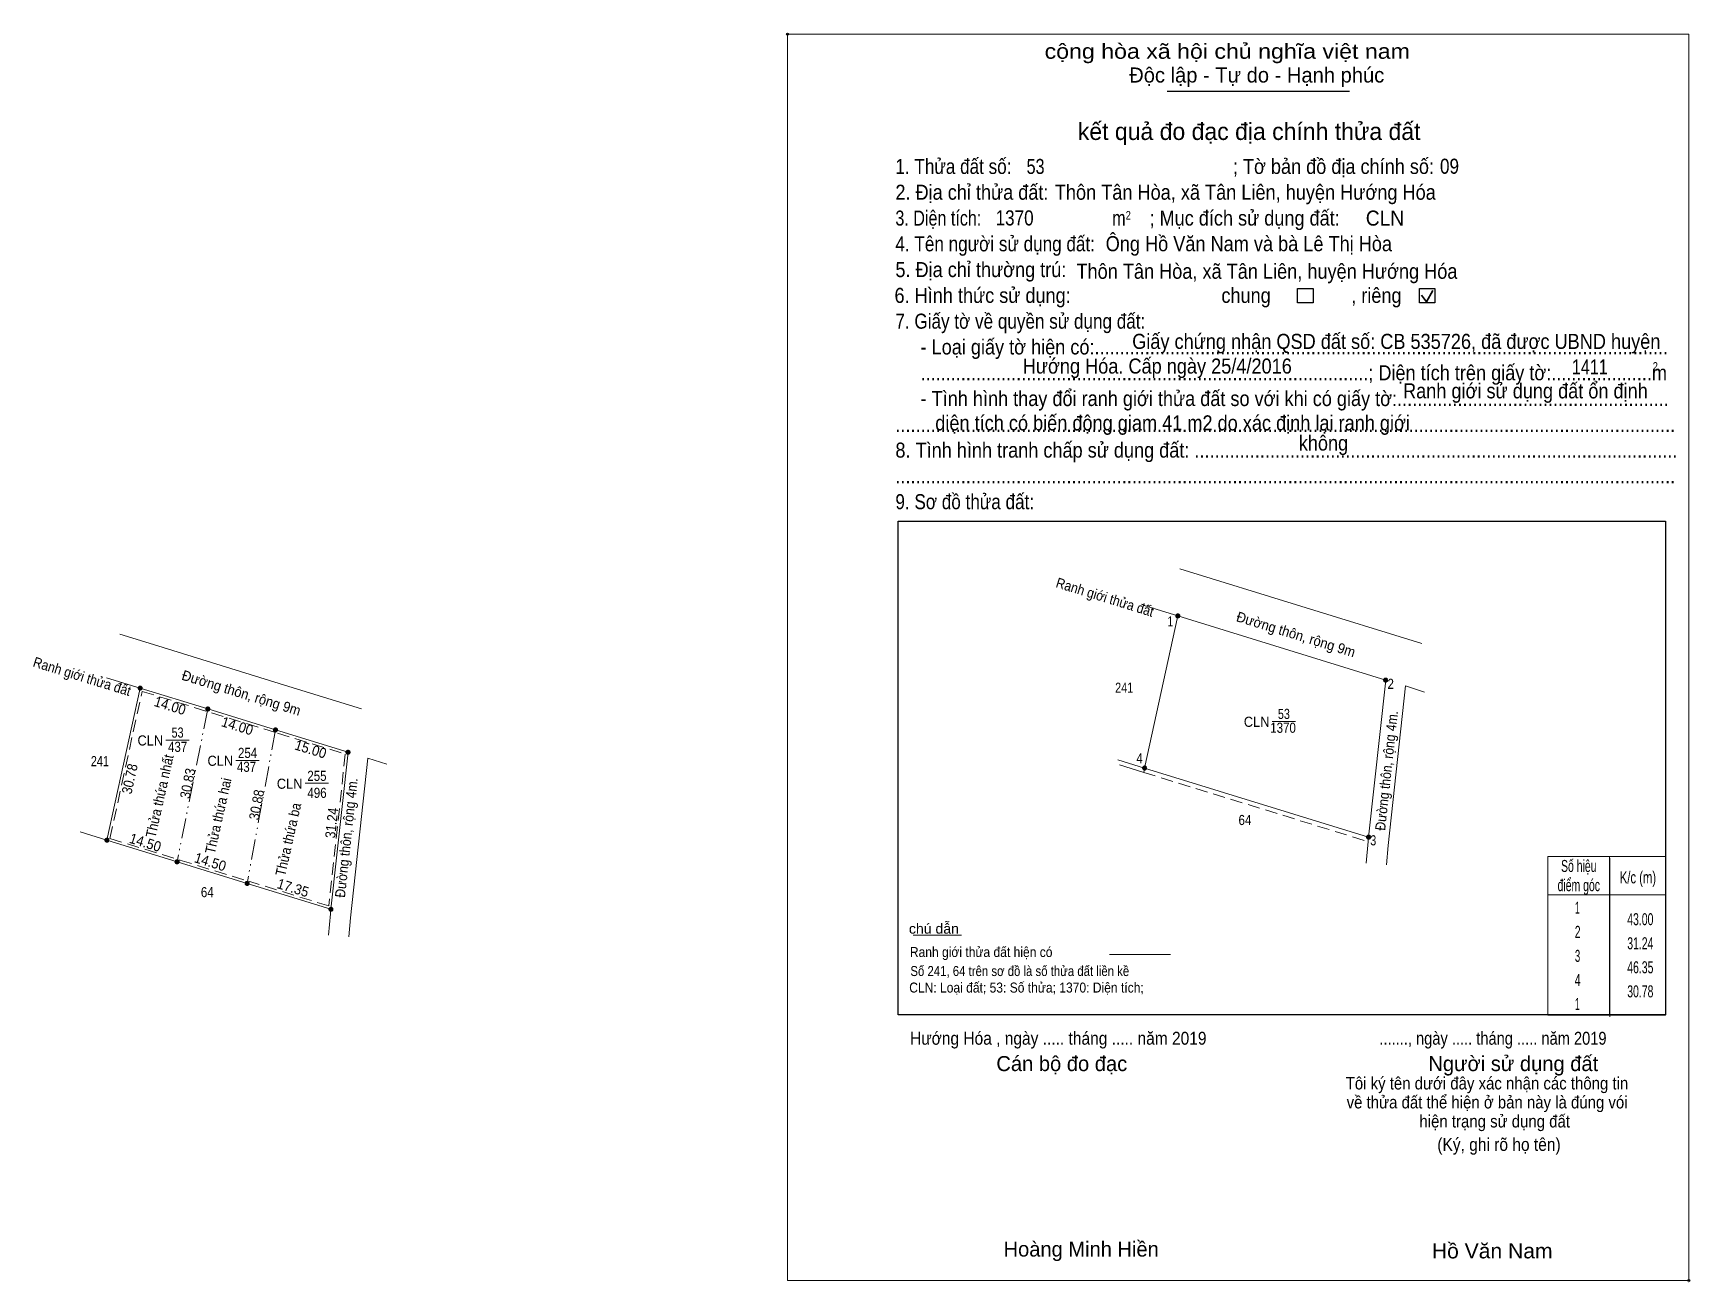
# Model space of a CAD drawing. Header units: metres. Extents: x 547391 to 548700, y 1837778 to 1838042.
# Drawn here: x 547390.7 to 547718.3, y 1837795.3 to 1838042.5 of the extents above; entities that cross this region are included whole.
import ezdxf
from ezdxf.enums import TextEntityAlignment as Align

# ---------------------------------------------------------------- set-up
doc = ezdxf.new("R2010")
doc.units = ezdxf.units.M
doc.header["$LTSCALE"] = 0.8
doc.header["$PDMODE"] = 32
doc.header["$PDSIZE"] = 0.4
doc.linetypes.add('DASH_DOUBLE_DOT', pattern=[9.2, 5, -1.2, 0.3, -1.2, 0.3, -1.2])
doc.linetypes.add('MEDIUM_DASHED', pattern=[4.5, 3, -1.5])
for name, color, linetype, lineweight in [('1', 7, 'Continuous', 13), ('17', 7, 'Continuous', 13), ('2', 7, 'Continuous', 25), ('23', 7, 'Continuous', 13), ('42', 7, 'Continuous', 13), ('6', 7, 'Continuous', 13), ('63', 7, 'Continuous', 13)]:
    doc.layers.add(name, color=color, linetype=linetype, lineweight=lineweight)

msp = doc.modelspace()

# ---------------------------------------------------------------- texts
at = {"layer": '1'}
for s, width, p in [('241', 0.8, (547606.475, 1837912.01)), ('53', 0.8, (547638.055, 1837906.83)), ('CLN', 0.95, (547632.675, 1837905.27)), ('1370', 0.85, (547637.89, 1837904.09)), ('CLN', 0.95, (547413.915, 1837901.58)), ('437', 0.85, (547419.31, 1837900.32)), ('53', 0.8, (547419.295, 1837903.14)), ('241', 0.8, (547403.935, 1837897.49)), ('CLN', 0.95, (547427.755, 1837897.56)), ('254', 0.85, (547433.145, 1837899.12)), ('437', 0.85, (547432.93, 1837896.37)), ('255', 0.85, (547446.855, 1837894.58)), ('CLN', 0.95, (547441.465, 1837893.02)), ('496', 0.85, (547446.87, 1837891.22)), ('64', 0.85, (547630.35, 1837885.85)), ('64', 0.85, (547425.17, 1837871.58))]:
    msp.add_text(s, height=2, dxfattribs=dict(at, width=width)).set_placement(p, align=Align.CENTER)
at = {"layer": '1', "width": 0.9}
for s, p in [('Thửa thứa nhất', (547416.7451, 1837891.3667)), ('Thửa thứa hai', (547428.3163, 1837887.4617)), ('Thửa thứa ba', (547442.1692, 1837882.7967))]:
    msp.add_text(s, height=2, rotation=77.392, dxfattribs=at).set_placement(p, align=Align.CENTER)
at = {"layer": '2'}
for s, height, width, p in [('cộng hòa xã hội chủ nghĩa việt nam', 2.975, 1.15, (547590.74, 1838037.39)), ('1. Thửa đất số:', 2.975, 0.85, (547561.24, 1838014.61)), ('53', 2.98, 0.8, (547587.18, 1838014.61)), ('; Tờ bản đồ địa chính số:', 2.975, 0.9, (547627.97, 1838014.61)), ('09', 2.98, 0.85, (547668.92, 1838014.65)), ('2. Địa chỉ thửa đất:', 2.975, 0.9, (547561.24, 1838009.51)), ('Thôn Tân Hòa, xã Tân Liên, huyện Hướng Hóa', 2.98, 0.9, (547592.76, 1838009.51)), ('3. Diện tích:', 2.975, 0.8, (547561.24, 1838004.4)), ('1370', 2.98, 0.85, (547581.04, 1838004.43)), ('2', 1.7, 0.8, (547606.78, 1838005.59)), ('; Mục đích sử dụng đất:', 2.975, 0.9, (547611.48, 1838004.4)), (' CLN', 2.978, 0.95, (547653.2, 1838004.39)), ('m', 2.975, 0.8, (547604.11, 1838004.4)), ('4. Tên người sử dụng đất:', 2.975, 0.85, (547561.24, 1837999.31)), ('Ông Hồ Văn Nam và bà Lê Thị Hòa', 2.98, 0.9, (547602.82, 1837999.33)), ('5. Địa chỉ thường trú:', 2.975, 0.9, (547561.24, 1837994.21)), ('Thôn Tân Hòa, xã Tân Liên, huyện Hướng Hóa', 2.98, 0.9, (547597.04, 1837993.88)), ('6. Hình thức sử dụng:', 2.975, 0.9, (547561.06, 1837989.11)), ('chung                , riêng', 2.975, 0.9, (547625.7, 1837989.11)), ('7. Giấy tờ về quyền sử dụng đất:', 2.975, 0.85, (547561.24, 1837984.01)), ('     - Loại giấy tờ hiện có:..................................................................................................................', 2.975, 0.9, (547561.24, 1837978.91)), ('Giấy chứng nhận QSD đất số: CB 535726, đã được UBND huyện', 2.98, 0.9, (547608.06, 1837980.01)), ('Hướng Hóa. Cấp ngày 25/4/2016', 2.98, 0.9, (547586.42, 1837975.13)), ('1411', 2.98, 0.8, (547695, 1837974.96)), ('     .........................................................................................; Diện tích trên giấy tờ:....................m', 2.975, 0.9, (547561.24, 1837973.81)), ('2', 1.7, 0.8, (547711, 1837975.69)), ('     - Tình hình thay đổi ranh giới thửa đất so với khi có giấy tờ:......................................................', 2.975, 0.9, (547561.24, 1837968.71)), ('Ranh giới sử dụng đất ổn định', 2.978, 0.9, (547661.62, 1837970.23)), ('diện tích có biến động giam 41 m2 do xác định lại ranh giới', 2.98, 0.9, (547569.12, 1837963.89)), ('8. Tình hình tranh chấp sử dụng đất: ................................................................................................', 2.975, 0.9, (547561.24, 1837958.51)), ('...........................................................................................................................................................', 2.975, 0.9, (547561.24, 1837963.61)), ('không', 2.975, 0.9, (547641, 1837959.91)), ('9. Sơ đồ thửa đất:', 2.975, 0.85, (547561.24, 1837948.31)), ('...........................................................................................................................................................', 2.975, 0.9, (547561.24, 1837953.41)), ('Hướng Hóa , ngày ..... tháng ..... năm 2019', 2.548, 0.9, (547564.14, 1837842.41)), ('......., ngày ..... tháng ..... năm 2019', 2.548, 0.85, (547656.94, 1837842.41)), ('(Ký, ghi rõ họ tên)', 2.55, 0.9, (547668.39, 1837821.41)), ('Hồ Văn Nam', 2.97, 1.05, (547667.31, 1837800.15))]:
    msp.add_text(s, height=height, dxfattribs=dict(at, width=width)).set_placement(p)
for s, height, p in [('Độc lập - Tự do - Hạnh phúc', 2.975, (547607.47, 1838032.69)), ('Cán bộ đo đạc', 2.975, (547581.2, 1837837.19)), ('Người sử dụng đất', 2.975, (547666.62, 1837837.19)), ('Hoàng Minh Hiền', 2.97, (547582.63, 1837800.51))]:
    msp.add_text(s, height=height, dxfattribs=at).set_placement(p)
for s, height, p in [('kết quả đo đạc địa chính thửa đất', 3.4, (547631.19, 1838021.33)), ('.', 0.85, (547718.1165, 1837795.31))]:
    msp.add_text(s, height=height, dxfattribs=at).set_placement(p, align=Align.CENTER)
at = {"layer": '2', "width": 0.9}
for s, p in [('Tôi ký tên dưới đây xác nhận các thông tin', (547678.21, 1837833.56)), ('về thửa đất thể hiện ở bản này là đúng vói', (547678.235, 1837829.81)), ('hiện trạng sử dụng đất', (547679.74, 1837826.04))]:
    msp.add_text(s, height=2.457, dxfattribs=at).set_placement(p, align=Align.CENTER)
at = {"layer": '6'}
for s, width, p in [('chú dẫn', 1.05, (547563.91, 1837864.37)), ('Ranh giới thửa đất hiện có ', 0.9, (547564.1, 1837859.75)), ('Số 241, 64 trên sơ đồ là số thửa đất liền kề', 0.85, (547564.2, 1837855.99)), ('CLN: Loại đất; 53: Số thửa; 1370: Diện tích;', 0.9, (547563.97, 1837852.72))]:
    msp.add_text(s, height=1.98, dxfattribs=dict(at, width=width)).set_placement(p)
at = {"layer": '63'}
for s, rotation, width, p in [('Ranh giới thửa đất', 342.85, 0.9, (547602.3901, 1837929.9622)), ('Đường thôn, rộng 9m', 342.85, 0.95, (547640.1501, 1837922.6031)), ('Ranh giới thửa đất', 342.85, 0.9, (547400.1301, 1837914.2822)), ('Đường thôn, rộng 9m', 342.85, 0.95, (547431.6201, 1837911.0331)), ('14.00', 342.846, 0.95, (547417.5201, 1837908.5024)), ('14.00', 342.846, 0.95, (547430.8301, 1837904.5024)), ('Đường thôn, rộng 4m.', 83.819, 0.9, (547659.35, 1837896.5023)), ('15.00', 342.858, 0.95, (547445.3203, 1837899.903)), ('30.78', 77.675, 0.9, (547410.8091, 1837894.7765)), ('30.83', 78.588, 0.9, (547422.284, 1837893.8921)), ('30.83', 78.588, 0.9, (547422.284, 1837893.8921)), ('30.88', 79.513, 0.9, (547435.8968, 1837889.678)), ('30.88', 79.513, 0.9, (547435.8968, 1837889.678)), ('Đường thôn, rộng 4m.', 83.819, 0.9, (547453.67, 1837883.2323)), ('31.24', 83.808, 0.9, (547450.7646, 1837886.1521)), ('14.50', 342.828, 0.95, (547412.6298, 1837881.4414)), ('14.50', 342.877, 0.95, (547425.4806, 1837877.604)), ('17.35', 342.839, 0.95, (547441.8349, 1837872.4828))]:
    msp.add_text(s, height=2, rotation=rotation, dxfattribs=dict(at, width=width)).set_placement(p, align=Align.CENTER)
for s, height, width, p in [(' 1', 2, 0.75, (547616.15, 1837925.14)), (' 2', 2, 0.85, (547659.81, 1837912.77)), (' 4', 2, 0.85, (547610.14, 1837898.03)), (' 3', 2, 0.8, (547656.32, 1837881.83)), ('43.00', 2.377, 0.65, (547711.12, 1837866.04)), ('31.24', 2.377, 0.65, (547711.12, 1837861.28)), ('46.35', 2.377, 0.65, (547711.12, 1837856.53)), ('30.78', 2.377, 0.65, (547711.12, 1837851.77))]:
    msp.add_text(s, height=height, dxfattribs=dict(at, width=width)).set_placement(p, align=Align.RIGHT)
for s, width, p in [('Số hiệu', 0.65, (547696.365, 1837876.57)), ('K/c (m)', 0.7, (547708.065, 1837874.31)), ('điểm góc', 0.65, (547696.365, 1837872.77)), (' 1', 0.55, (547695.855, 1837868.3)), (' 2', 0.65, (547695.86, 1837863.54)), (' 3', 0.6, (547695.855, 1837858.79)), (' 4', 0.65, (547695.855, 1837854.03)), (' 1', 0.55, (547695.855, 1837849.28))]:
    msp.add_text(s, height=2.377, dxfattribs=dict(at, width=width)).set_placement(p, align=Align.CENTER)

# ---------------------------------------------------------------- hatches: boundary and pattern name
at = {"layer": '63'}
for points in [[(547617.49, 1837927.2, 1), (547616.69, 1837927.2, 1)], [(547412.31, 1837912.93, 1), (547411.51, 1837912.93, 1)], [(547658.58, 1837914.52, 1), (547657.78, 1837914.52, 1)], [(547425.69, 1837908.8, 1), (547424.89, 1837908.8, 1)], [(547439.07, 1837904.67, 1), (547438.27, 1837904.67, 1)], [(547453.4, 1837900.24, 1), (547452.6, 1837900.24, 1)], [(547610.92, 1837897.13, 1), (547610.12, 1837897.13, 1)], [(547405.74, 1837882.86, 1), (547404.94, 1837882.86, 1)], [(547655.21, 1837883.46, 1), (547654.41, 1837883.46, 1)], [(547419.59, 1837878.58, 1), (547418.79, 1837878.58, 1)], [(547433.45, 1837874.31, 1), (547432.65, 1837874.31, 1)], [(547450.03, 1837869.19, 1), (547449.23, 1837869.19, 1)]]:
    msp.add_hatch(color=256, dxfattribs=at).paths.add_polyline_path(points)

# ---------------------------------------------------------------- linework, layer by layer
at = {"layer": '1'}
for p, q in [((547610.4, 1837929.26), (547617.09, 1837927.2)), ((547407.87, 1837923.59), (547414.56, 1837921.53)), ((547414.56, 1837921.53), (547427.94, 1837917.4)), ((547405.22, 1837914.99), (547411.91, 1837912.93)), ((547453, 1837900.25), (547449.63, 1837869.19)), ((547610.33, 1837896.26), (547605.56, 1837897.75)), ((547419.19, 1837878.58), (547405.34, 1837882.86))]:
    msp.add_line(p, q, dxfattribs=at)
at = {"layer": '1', "linetype": 'MEDIUM_DASHED'}
msp.add_line((547405.93, 1837883.2), (547412.28, 1837912.29), dxfattribs=at)
at = {"layer": '1'}
msp.add_lwpolyline([(547617.09, 1837927.2), (547658.18, 1837914.52), (547654.81, 1837883.46), (547610.52, 1837897.13)], close=True, dxfattribs=at)
for points in [[(547427.94, 1837917.4), (547441.32, 1837913.27), (547455.65, 1837908.85)], [(547405.34, 1837882.86), (547411.91, 1837912.93), (547425.29, 1837908.8)], [(547425.29, 1837908.8), (547438.67, 1837904.67), (547453, 1837900.25)], [(547449.63, 1837869.19), (547433.05, 1837874.31), (547419.19, 1837878.58)]]:
    msp.add_lwpolyline(points, dxfattribs=at)
at = {"layer": '1', "linetype": 'MEDIUM_DASHED'}
msp.add_lwpolyline([(547439.06, 1837904.03), (547452.46, 1837899.89), (547449.2, 1837869.85), (547433.62, 1837874.66)], dxfattribs=at)
at = {"layer": '17'}
msp.add_line((547564.78, 1837864.08), (547574.33, 1837864.08), dxfattribs=at)
at = {"layer": '2'}
for p, q in [((547614.98, 1838030.95), (547651.02, 1838030.95)), ((547561.78, 1837945.96), (547713.49, 1837945.96)), ((547713.49, 1837945.96), (547713.49, 1837848.3))]:
    msp.add_line(p, q, dxfattribs=at)
at = {"layer": '2', "lineweight": 35}
for p, q in [((547666.26, 1837989.35), (547667.5, 1837991.56)), ((547665.25, 1837990.67), (547666.26, 1837989.35))]:
    msp.add_line(p, q, dxfattribs=at)
at = {"layer": '2', "lineweight": 13}
msp.add_lwpolyline([(547539.92, 1838042.26), (547718.13, 1838042.26), (547718.13, 1837795.77), (547539.92, 1837795.77)], close=True, dxfattribs=at)
at = {"layer": '2'}
for points in [[(547640.77, 1837991.98), (547643.83, 1837991.98), (547643.83, 1837989.13), (547640.77, 1837989.13)], [(547664.85, 1837991.98), (547667.91, 1837991.98), (547667.91, 1837989.13), (547664.85, 1837989.13)]]:
    msp.add_lwpolyline(points, close=True, dxfattribs=at)
msp.add_lwpolyline([(547713.49, 1837848.3), (547561.78, 1837848.3), (547561.78, 1837945.96)], dxfattribs=at)
for p in [(547539.92, 1838042.26), (547718.13, 1837795.77)]:
    msp.add_point(p, dxfattribs=at)
at = {"layer": '23'}
for p, q in [((547654.72, 1837882.57), (547654.34, 1837878.34)), ((547658.66, 1837881.8), (547658.32, 1837877.98)), ((547449.54, 1837868.3), (547449.16, 1837864.07)), ((547453.48, 1837867.53), (547453.14, 1837863.71))]:
    msp.add_line(p, q, dxfattribs=at)
at = {"layer": '42'}
for p, q in [((547665.83, 1837912.15), (547662.08, 1837913.36)), ((547460.65, 1837897.88), (547456.9, 1837899.09)), ((547605.22, 1837898.75), (547610.52, 1837897.13)), ((547654.81, 1837883.46), (547610.52, 1837897.13)), ((547400.04, 1837884.48), (547405.34, 1837882.86))]:
    msp.add_line(p, q, dxfattribs=at)
at = {"layer": '6'}
msp.add_line((547603.54, 1837860.23), (547615.61, 1837860.23), dxfattribs=at)
at = {"layer": '63'}
for p, q in [((547617.5, 1837936.49), (547665.3, 1837921.74)), ((547617.09, 1837927.2), (547610.52, 1837897.13)), ((547617.09, 1837927.2), (547658.18, 1837914.52)), ((547658.18, 1837914.52), (547654.81, 1837883.46)), ((547662.08, 1837913.36), (547658.66, 1837881.8)), ((547635.71, 1837906.35), (547640.38, 1837906.35)), ((547416.95, 1837902.66), (547421.62, 1837902.66)), ((547456.9, 1837899.09), (547453.48, 1837867.53)), ((547430.79, 1837898.64), (547435.46, 1837898.64)), ((547444.5, 1837894.1), (547449.17, 1837894.1)), ((547690.27, 1837879.66), (547713.49, 1837879.66)), ((547702.46, 1837879.66), (547702.46, 1837848.28)), ((547713.49, 1837879.66), (547713.49, 1837848.28)), ((547702.49, 1837879.3), (547702.49, 1837847.92)), ((547690.27, 1837872.06), (547713.49, 1837872.06)), ((547449.63, 1837869.19), (547449.54, 1837868.3))]:
    msp.add_line(p, q, dxfattribs=at)
at = {"layer": '63', "linetype": 'MEDIUM_DASHED'}
for p, q in [((547412.28, 1837912.29), (547439.06, 1837904.03)), ((547610.52, 1837897.13), (547610.33, 1837896.26)), ((547610.33, 1837896.26), (547654.72, 1837882.57)), ((547654.81, 1837883.46), (547654.72, 1837882.57))]:
    msp.add_line(p, q, dxfattribs=at)
at = {"layer": '63', "linetype": 'DASH_DOUBLE_DOT'}
for p, q in [((547425.29, 1837908.8), (547419.19, 1837878.58)), ((547438.67, 1837904.67), (547433.05, 1837874.31))]:
    msp.add_line(p, q, dxfattribs=at)
at = {"layer": '63', "linetype": 'MEDIUM_DASHED'}
msp.add_lwpolyline([(547405.93, 1837883.2), (547419.77, 1837878.92), (547433.62, 1837874.66)], dxfattribs=at)
at = {"layer": '63'}
msp.add_lwpolyline([(547713.49, 1837848.28), (547690.27, 1837848.28), (547690.27, 1837879.66)], dxfattribs=at)
at = {"layer": '63', "linetype": 'MEDIUM_DASHED'}
for centre in [(547617.09, 1837927.2), (547658.18, 1837914.52), (547610.52, 1837897.13), (547654.81, 1837883.46)]:
    msp.add_circle(centre, 0.4, dxfattribs=at)
at = {"layer": '63', "linetype": 'DASH_DOUBLE_DOT'}
for centre in [(547411.91, 1837912.93), (547425.29, 1837908.8), (547438.67, 1837904.67), (547453, 1837900.24), (547405.34, 1837882.86), (547419.19, 1837878.58), (547433.05, 1837874.31), (547449.63, 1837869.19)]:
    msp.add_circle(centre, 0.4, dxfattribs=at)

msp.set_redraw_order([(e.dxf.handle, doc.entitydb.next_handle()) for e in msp.query("TEXT MTEXT ATTDEF DIMENSION ARC_DIMENSION")])  # texts and dimensions are drawn at this point

doc.saveas('drawing.dxf')
